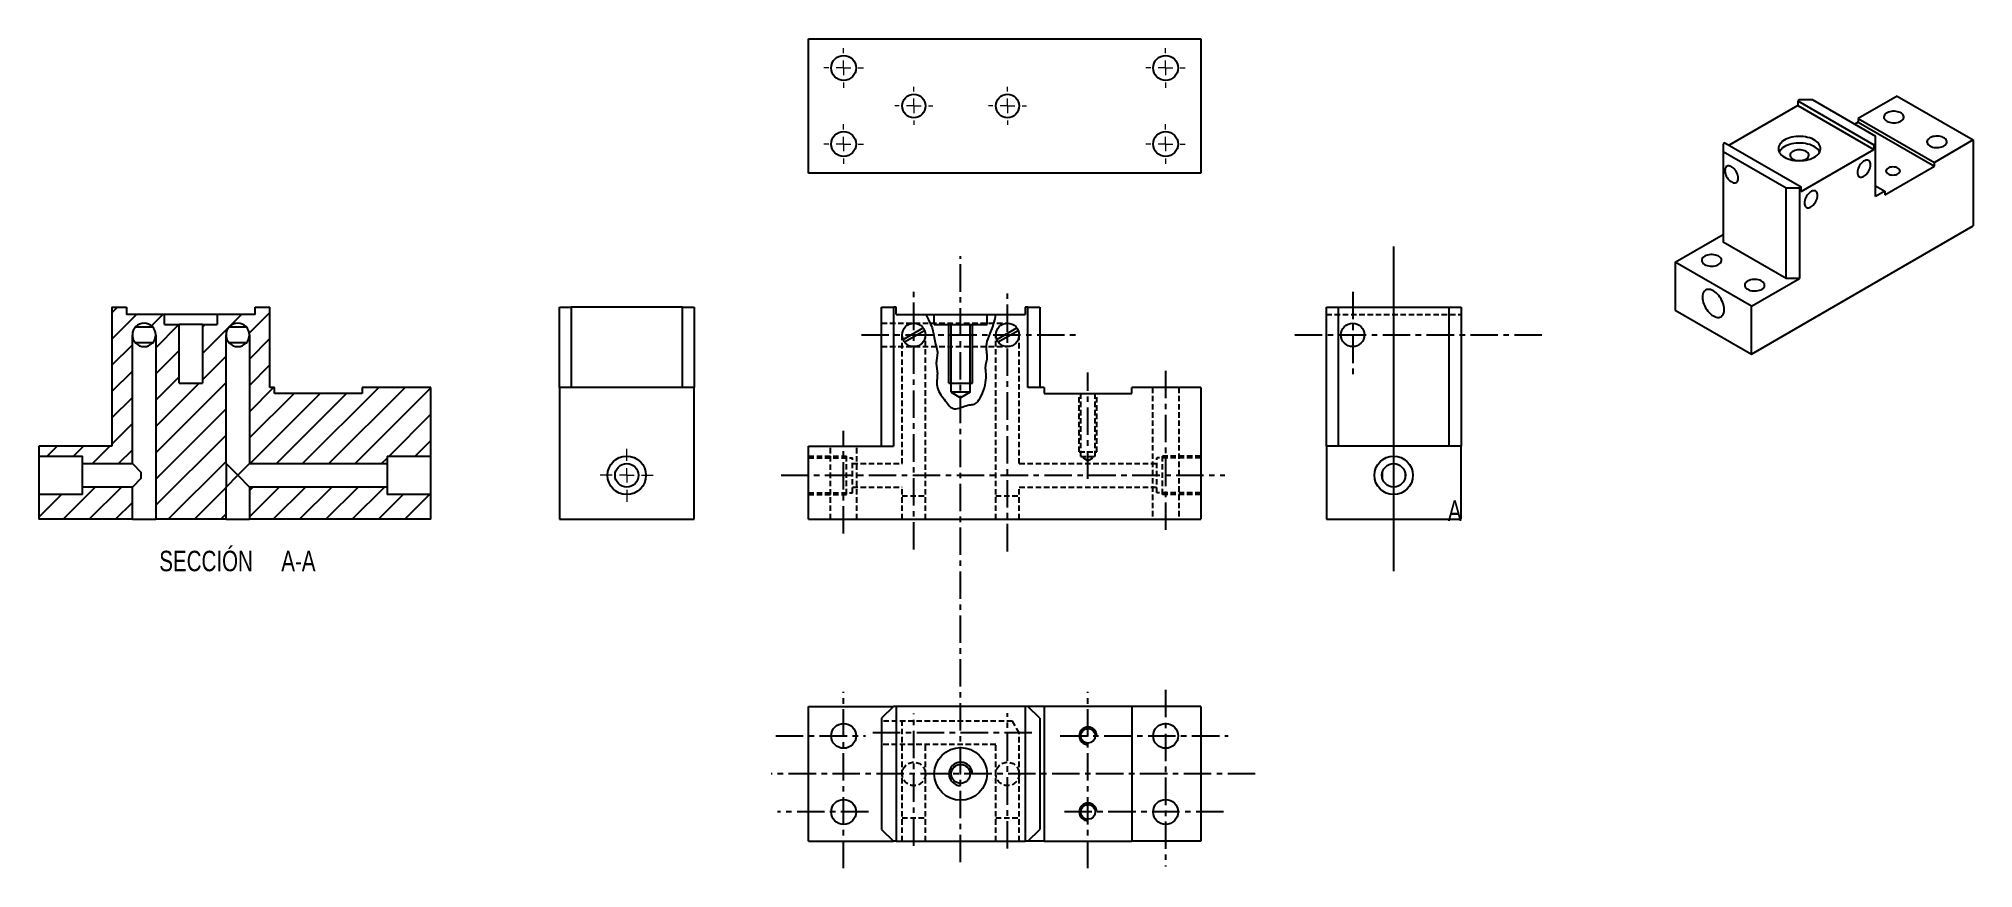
# Model space of a CAD drawing. Extents: x -13768 to 18086, y -10615 to 1188.
# Drawn here: x 4992 to 5653, y -2539 to -2256 of the extents above; entities that cross this region are included whole.
import ezdxf

# ---------------------------------------------------------------- set-up
doc = ezdxf.new("R2010")
doc.units = 0
doc.header["$LTSCALE"] = 7.5
doc.header["$MEASUREMENT"] = 0
doc.linetypes.add('CENTER', pattern=[2, 1.25, -0.25, 0.25, -0.25])
doc.linetypes.add('HIDDEN', pattern=[0.375, 0.25, -0.125])
doc.layers.get('0').update_dxf_attribs({"linetype": 'CONTINUOUS'})
for name, color, linetype in [('CL', 1, 'CENTER'), ('CO', 3, 'CONTINUOUS'), ('FI', 1, 'CONTINUOUS'), ('OC', 1, 'HIDDEN')]:
    doc.layers.add(name, color=color, linetype=linetype)
doc.styles.add('SLDTEXTSTYLE0', font='TXT', dxfattribs={"width": 0.75})
pattern_1 = [(45, (4880.405, -2737.049), (-4.49013, 4.49013), [])]

msp = doc.modelspace()

# ---------------------------------------------------------------- texts
at = {"insert": (5473.02723, -2413.54337), "char_height": 7, "attachment_point": 1, "style": 'SLDTEXTSTYLE0'}
msp.add_mtext('A', dxfattribs=at)

# ---------------------------------------------------------------- blocks, each defined once
blk = doc.blocks.new('SW_CENTERMARKSYMBOL_11')
at = {"color": 0, "linetype": 'Continuous', "lineweight": 0}
for p, q in [((0, 2.5), (0, 4.5375)), ((-2.5, 0), (-4.5375, 0)), ((0, 0), (-1.25, 0)), ((0, 0), (0, 1.25)), ((0, 0), (0, -1.25)), ((0, 0), (1.25, 0)), ((2.5, 0), (4.5375, 0)), ((0, -2.5), (0, -4.5375))]:
    blk.add_line(p, q, dxfattribs=at)
blk = doc.blocks.new('SW_NOTE_2')
at = {"color": 0, "linetype": 'Continuous', "lineweight": 0, "char_height": 3.5, "attachment_point": 2, "style": 'SLDTEXTSTYLE0'}
for s, insert in [('SECCIÓN', (10.45, 4.51)), ('A-A', (26.22, 4.51))]:
    blk.add_mtext(s, dxfattribs=dict(at, insert=insert))
blk = doc.blocks.new('SW_CENTERMARKSYMBOL_12')
at = {"color": 0, "linetype": 'Continuous', "lineweight": 0}
for p, q in [((-2.5, 0), (-3.25, 0)), ((0, 0), (-1.25, 0)), ((0, 2.5), (0, 3.25)), ((0, 0), (0, 1.25)), ((0, 0), (0, -1.25)), ((0, 0), (1.25, 0)), ((2.5, 0), (3.25, 0)), ((0, -2.5), (0, -3.25))]:
    blk.add_line(p, q, dxfattribs=at)
blk = doc.blocks.new('SW_CENTERMARKSYMBOL_13')
at = {"color": 0, "linetype": 'Continuous', "lineweight": 0}
for p, q in [((0, 2.5), (0, 3.375)), ((-2.5, 0), (-3.375, 0)), ((0, 0), (-1.25, 0)), ((0, 0), (0, 1.25)), ((0, 0), (0, -1.25)), ((0, 0), (1.25, 0)), ((2.5, 0), (3.375, 0)), ((0, -2.5), (0, -3.375))]:
    blk.add_line(p, q, dxfattribs=at)
blk = doc.blocks.new('SW_CENTERMARKSYMBOL_14')
at = {"color": 0, "linetype": 'Continuous', "lineweight": 0}
for p, q in [((0, 2.5), (0, 3.375)), ((-2.5, 0), (-3.375, 0)), ((0, 0), (-1.25, 0)), ((0, 0), (0, 1.25)), ((0, 0), (0, -1.25)), ((0, 0), (1.25, 0)), ((2.5, 0), (3.375, 0)), ((0, -2.5), (0, -3.375))]:
    blk.add_line(p, q, dxfattribs=at)
blk = doc.blocks.new('SW_CENTERMARKSYMBOL_15')
at = {"color": 0, "linetype": 'Continuous', "lineweight": 0}
for p, q in [((0, 2.5), (0, 3.375)), ((-2.5, 0), (-3.375, 0)), ((0, 0), (-1.25, 0)), ((0, 0), (0, 1.25)), ((0, 0), (0, -1.25)), ((0, 0), (1.25, 0)), ((2.5, 0), (3.375, 0)), ((0, -2.5), (0, -3.375))]:
    blk.add_line(p, q, dxfattribs=at)
blk = doc.blocks.new('SW_CENTERMARKSYMBOL_16')
at = {"color": 0, "linetype": 'Continuous', "lineweight": 0}
for p, q in [((0, 2.5), (0, 3.375)), ((-2.5, 0), (-3.375, 0)), ((0, 0), (-1.25, 0)), ((0, 0), (0, 1.25)), ((0, 0), (0, -1.25)), ((0, 0), (1.25, 0)), ((2.5, 0), (3.375, 0)), ((0, -2.5), (0, -3.375))]:
    blk.add_line(p, q, dxfattribs=at)
blk = doc.blocks.new('SW_CENTERMARKSYMBOL_17')
at = {"color": 0, "linetype": 'Continuous', "lineweight": 0}
for p, q in [((-2.5, 0), (-3.25, 0)), ((0, 0), (-1.25, 0)), ((0, 2.5), (0, 3.25)), ((0, 0), (0, 1.25)), ((0, 0), (0, -1.25)), ((0, 0), (1.25, 0)), ((2.5, 0), (3.25, 0)), ((0, -2.5), (0, -3.25))]:
    blk.add_line(p, q, dxfattribs=at)

# ---------------------------------------------------------------- hatches: boundary and pattern name
h = msp.add_hatch()
h.set_pattern_fill('ANSI31', color=256, scale=2, style=0)
h.set_pattern_definition(pattern_1)
edge = h.paths.add_edge_path(flags=0)
edge.add_line((5039.63108, -2353.44956), (5034.63108, -2353.44956))
edge.add_line((5034.63108, -2353.44956), (5034.63108, -2349.94956))
edge.add_line((5034.63108, -2349.94956), (5021.63108, -2349.94956))
edge.add_line((5021.63108, -2349.94956), (5021.63108, -2347.44956))
edge.add_line((5021.63108, -2347.44956), (5016.63108, -2347.44956))
edge.add_line((5016.63108, -2347.44956), (5016.63108, -2394.94956))
edge.add_line((5016.63108, -2394.94956), (4991.63108, -2394.94956))
edge.add_line((4991.63108, -2394.94956), (4991.63108, -2398.37456))
edge.add_line((4991.63108, -2398.37456), (5006.63108, -2398.37456))
edge.add_line((5006.63108, -2398.37456), (5006.63108, -2400.94956))
edge.add_line((5006.63108, -2400.94956), (5023.63108, -2400.94956))
edge.add_line((5023.63108, -2400.94956), (5023.63108, -2356.94956))
edge.add_arc((5027.63108, -2356.94956), 4, 0, 180, ccw=False)
edge.add_line((5031.63108, -2356.94956), (5031.63108, -2419.94956))
edge.add_line((5031.63108, -2419.94956), (5055.63108, -2419.94956))
edge.add_line((5055.63108, -2419.94956), (5055.63108, -2408.94956))
edge.add_line((5055.63108, -2408.94956), (5055.63108, -2400.94956))
edge.add_line((5055.63108, -2400.94956), (5055.63108, -2356.94956))
edge.add_arc((5059.63108, -2356.94956), 4, 0, 180, ccw=False)
edge.add_line((5063.63108, -2356.94956), (5063.63108, -2400.94956))
edge.add_line((5063.63108, -2400.94956), (5110.63108, -2400.94956))
edge.add_line((5110.63108, -2400.94956), (5110.63108, -2398.37456))
edge.add_line((5110.63108, -2398.37456), (5125.63108, -2398.37456))
edge.add_line((5125.63108, -2398.37456), (5125.63108, -2374.94956))
edge.add_line((5125.63108, -2374.94956), (5102.13108, -2374.94956))
edge.add_line((5102.13108, -2374.94956), (5102.13108, -2376.94956))
edge.add_line((5102.13108, -2376.94956), (5072.13108, -2376.94956))
edge.add_line((5072.13108, -2376.94956), (5072.13108, -2374.94956))
edge.add_line((5072.13108, -2374.94956), (5070.63108, -2374.94956))
edge.add_line((5070.63108, -2374.94956), (5070.63108, -2347.44956))
edge.add_line((5070.63108, -2347.44956), (5065.63108, -2347.44956))
edge.add_line((5065.63108, -2347.44956), (5065.63108, -2349.94956))
edge.add_line((5065.63108, -2349.94956), (5052.63108, -2349.94956))
edge.add_line((5052.63108, -2349.94956), (5052.63108, -2353.44956))
edge.add_line((5052.63108, -2353.44956), (5047.63108, -2353.44956))
edge.add_line((5047.63108, -2353.44956), (5047.63108, -2373.44956))
edge.add_line((5047.63108, -2373.44956), (5039.63108, -2373.44956))
edge.add_line((5039.63108, -2373.44956), (5039.63108, -2353.44956))
h = msp.add_hatch()
h.set_pattern_fill('ANSI31', color=256, scale=2, style=0)
h.set_pattern_definition(pattern_1)
h.paths.add_polyline_path([(5023.63108, -2419.94956), (5023.63108, -2408.94956), (5006.63108, -2408.94956), (5006.63108, -2411.52456), (4991.63108, -2411.52456), (4991.63108, -2419.94956)], flags=0)
h = msp.add_hatch()
h.set_pattern_fill('ANSI31', color=256, scale=2, style=0)
h.set_pattern_definition(pattern_1)
h.paths.add_polyline_path([(5110.63108, -2408.94956), (5063.63108, -2408.94956), (5063.63108, -2419.94956), (5125.63108, -2419.94956), (5125.63108, -2411.52456), (5110.63108, -2411.52456)], flags=0)

# ---------------------------------------------------------------- linework, layer by layer
for p, q in [((5254.59649, -2255.70603), (5388.59649, -2255.70603)), ((5254.59649, -2301.70603), (5254.59649, -2255.70603)), ((5388.59649, -2255.70603), (5388.59649, -2301.70603)), ((5388.59649, -2301.70603), (5254.59649, -2301.70603)), ((5016.63108, -2347.44956), (5016.63108, -2394.94956)), ((5016.63108, -2347.44956), (5021.63108, -2347.44956)), ((5021.63108, -2347.44956), (5021.63108, -2349.94956)), ((5034.63108, -2349.94956), (5021.63108, -2349.94956)), ((5034.63108, -2353.44956), (5034.63108, -2349.94956)), ((5052.63108, -2349.94956), (5034.63108, -2349.94956)), ((5052.63108, -2349.94956), (5052.63108, -2353.44956)), ((5065.63108, -2349.94956), (5052.63108, -2349.94956)), ((5065.63108, -2349.94956), (5065.63108, -2347.44956)), ((5065.63108, -2347.44956), (5070.63108, -2347.44956)), ((5070.63108, -2374.94956), (5070.63108, -2347.44956)), ((5169.52189, -2347.44956), (5173.52189, -2347.44956)), ((5169.52189, -2374.94956), (5169.52189, -2347.44956)), ((5173.52189, -2347.44956), (5173.52189, -2374.94956)), ((5211.52189, -2347.44956), (5173.52189, -2347.44956)), ((5211.52189, -2374.94956), (5211.52189, -2347.44956)), ((5211.52189, -2347.44956), (5215.52189, -2347.44956)), ((5215.52189, -2347.44956), (5215.52189, -2374.94956)), ((5279.59649, -2394.94956), (5279.59649, -2347.44956)), ((5279.59649, -2347.44956), (5283.59649, -2347.44956)), ((5283.59649, -2347.44956), (5283.59649, -2394.94956)), ((5284.59649, -2347.44956), (5283.59649, -2347.44956)), ((5284.59649, -2349.94956), (5284.59649, -2347.44956)), ((5284.59649, -2349.94956), (5328.59649, -2349.94956)), ((5297.59649, -2353.44956), (5297.59649, -2349.94956)), ((5315.59649, -2353.44956), (5315.59649, -2349.94956)), ((5328.59649, -2347.44956), (5328.59649, -2349.94956)), ((5329.59649, -2347.44956), (5328.59649, -2347.44956)), ((5329.59649, -2374.94956), (5329.59649, -2347.44956)), ((5329.59649, -2347.44956), (5333.59649, -2347.44956)), ((5333.59649, -2347.44956), (5333.59649, -2374.94956)), ((5431.52405, -2347.44956), (5435.52405, -2347.44956)), ((5431.52405, -2394.94956), (5431.52405, -2347.44956)), ((5435.52405, -2347.44956), (5435.52405, -2394.94956)), ((5435.52405, -2347.44956), (5473.52405, -2347.44956)), ((5473.52405, -2394.94956), (5473.52405, -2347.44956)), ((5473.52405, -2347.44956), (5477.52405, -2347.44956)), ((5477.52405, -2347.44956), (5477.52405, -2394.94956)), ((5023.63108, -2400.94956), (5023.63108, -2356.94956)), ((5030.63108, -2354.30381), (5024.63108, -2354.30381)), ((5031.63108, -2356.94956), (5031.63108, -2419.94956)), ((5034.63108, -2353.44956), (5039.63108, -2353.44956)), ((5039.63108, -2373.44956), (5039.63108, -2353.44956)), ((5047.63108, -2353.44956), (5039.63108, -2353.44956)), ((5047.63108, -2353.44956), (5047.63108, -2373.44956)), ((5047.63108, -2353.44956), (5052.63108, -2353.44956)), ((5055.63108, -2400.94956), (5055.63108, -2356.94956)), ((5062.63108, -2354.30381), (5056.63108, -2354.30381)), ((5063.63108, -2356.94956), (5063.63108, -2400.94956)), ((5286.90955, -2358.50086), (5293.78342, -2354.53223)), ((5287.40955, -2359.36689), (5294.28342, -2355.39826)), ((5297.59649, -2353.44956), (5315.59649, -2353.44956)), ((5303.34649, -2376.57317), (5303.34649, -2353.44956)), ((5309.84649, -2376.57317), (5309.84649, -2353.44956)), ((5318.90955, -2358.50086), (5325.78342, -2354.53223)), ((5319.40955, -2359.36689), (5326.28342, -2355.39826)), ((5024.63108, -2359.59531), (5030.63108, -2359.59531)), ((5056.63108, -2359.59531), (5062.63108, -2359.59531)), ((5039.63108, -2373.44956), (5047.63108, -2373.44956)), ((5072.13108, -2374.94956), (5070.63108, -2374.94956)), ((5072.13108, -2376.94956), (5072.13108, -2374.94956)), ((5102.13108, -2376.94956), (5072.13108, -2376.94956)), ((5102.13108, -2374.94956), (5102.13108, -2376.94956)), ((5125.63108, -2374.94956), (5102.13108, -2374.94956)), ((5125.63108, -2398.37456), (5125.63108, -2374.94956)), ((5215.52189, -2374.94956), (5169.52189, -2374.94956)), ((5169.52189, -2374.94956), (5169.52189, -2419.94956)), ((5215.52189, -2419.94956), (5215.52189, -2374.94956)), ((5303.34649, -2376.57317), (5306.59649, -2378.44956)), ((5309.84649, -2376.57317), (5303.34649, -2376.57317)), ((5309.84649, -2376.57317), (5306.59649, -2378.44956)), ((5335.09649, -2374.94956), (5329.59649, -2374.94956)), ((5335.09649, -2374.94956), (5335.09649, -2376.94956)), ((5335.09649, -2376.94956), (5365.09649, -2376.94956)), ((5365.09649, -2376.94956), (5365.09649, -2374.94956)), ((5388.59649, -2374.94956), (5365.09649, -2374.94956)), ((5388.59649, -2374.94956), (5388.59649, -2419.94956)), ((4991.63108, -2394.94956), (4991.63108, -2398.37456)), ((5016.63108, -2394.94956), (4991.63108, -2394.94956)), ((4991.63108, -2398.37456), (5006.63108, -2398.37456)), ((4991.63108, -2398.37456), (4991.63108, -2411.52456)), ((5006.63108, -2400.94956), (5006.63108, -2398.37456)), ((5110.63108, -2398.37456), (5125.63108, -2398.37456)), ((5110.63108, -2398.37456), (5110.63108, -2400.94956)), ((5125.63108, -2411.52456), (5125.63108, -2398.37456)), ((5254.59649, -2419.94956), (5254.59649, -2394.94956)), ((5254.59649, -2394.94956), (5283.59649, -2394.94956)), ((5477.52405, -2394.94956), (5431.52405, -2394.94956)), ((5431.52405, -2394.94956), (5431.52405, -2419.94956)), ((5477.52405, -2419.94956), (5477.52405, -2394.94956)), ((5006.63108, -2400.94956), (5023.63108, -2400.94956)), ((5006.63108, -2408.94956), (5006.63108, -2400.94956)), ((5023.63108, -2400.94956), (5026.63108, -2403.94956)), ((5026.63108, -2405.94956), (5026.63108, -2403.94956)), ((5055.63108, -2400.94956), (5055.63108, -2408.94956)), ((5059.63108, -2404.94956), (5055.63108, -2400.94956)), ((5055.63108, -2408.94956), (5059.63108, -2404.94956)), ((5063.63108, -2400.94956), (5059.63108, -2404.94956)), ((5059.63108, -2404.94956), (5063.63108, -2408.94956)), ((5063.63108, -2400.94956), (5110.63108, -2400.94956)), ((5110.63108, -2400.94956), (5110.63108, -2408.94956)), ((5450.65107, -2405.94956), (5450.65107, -2403.94956)), ((5458.39704, -2403.94956), (5458.39704, -2405.94956)), ((4991.63108, -2411.52456), (4991.63108, -2419.94956)), ((5006.63108, -2411.52456), (4991.63108, -2411.52456)), ((5023.63108, -2408.94956), (5006.63108, -2408.94956)), ((5006.63108, -2411.52456), (5006.63108, -2408.94956)), ((5026.63108, -2405.94956), (5023.63108, -2408.94956)), ((5023.63108, -2419.94956), (5023.63108, -2408.94956)), ((5055.63108, -2419.94956), (5055.63108, -2408.94956)), ((5063.63108, -2408.94956), (5063.63108, -2419.94956)), ((5110.63108, -2408.94956), (5063.63108, -2408.94956)), ((5110.63108, -2408.94956), (5110.63108, -2411.52456)), ((5125.63108, -2411.52456), (5110.63108, -2411.52456)), ((5125.63108, -2419.94956), (5125.63108, -2411.52456)), ((5023.63108, -2419.94956), (4991.63108, -2419.94956)), ((5023.63108, -2419.94956), (5031.63108, -2419.94956)), ((5055.63108, -2419.94956), (5031.63108, -2419.94956)), ((5055.63108, -2419.94956), (5063.63108, -2419.94956)), ((5125.63108, -2419.94956), (5063.63108, -2419.94956)), ((5169.52189, -2419.94956), (5215.52189, -2419.94956)), ((5254.59649, -2419.94956), (5388.59649, -2419.94956)), ((5431.52405, -2419.94956), (5477.52405, -2419.94956)), ((5254.59649, -2529.99468), (5254.59649, -2483.99468)), ((5254.59649, -2483.99468), (5283.59649, -2483.99468)), ((5283.59649, -2483.99468), (5279.59649, -2487.99468)), ((5284.59649, -2483.99468), (5283.59649, -2483.99468)), ((5284.59649, -2483.99468), (5284.59649, -2529.99468)), ((5328.59649, -2483.99468), (5284.59649, -2483.99468)), ((5328.59649, -2483.99468), (5328.59649, -2529.99468)), ((5329.59649, -2483.99468), (5328.59649, -2483.99468)), ((5333.59649, -2487.99468), (5329.59649, -2483.99468)), ((5335.09649, -2483.99468), (5329.59649, -2483.99468)), ((5335.09649, -2483.99468), (5335.09649, -2529.99468)), ((5365.09649, -2483.99468), (5335.09649, -2483.99468)), ((5365.09649, -2483.99468), (5365.09649, -2529.99468)), ((5388.59649, -2483.99468), (5365.09649, -2483.99468)), ((5388.59649, -2483.99468), (5388.59649, -2529.99468)), ((5279.59649, -2487.99468), (5279.59649, -2525.99468)), ((5333.59649, -2487.99468), (5333.59649, -2525.99468)), ((5254.59649, -2529.99468), (5283.59649, -2529.99468)), ((5279.59649, -2525.99468), (5283.59649, -2529.99468)), ((5284.59649, -2529.99468), (5283.59649, -2529.99468)), ((5284.59649, -2529.99468), (5328.59649, -2529.99468)), ((5329.59649, -2529.99468), (5328.59649, -2529.99468)), ((5329.59649, -2529.99468), (5333.59649, -2525.99468)), ((5335.09649, -2529.99468), (5329.59649, -2529.99468)), ((5335.09649, -2529.99468), (5365.09649, -2529.99468)), ((5388.59649, -2529.99468), (5365.09649, -2529.99468))]:
    msp.add_line(p, q)
for centre, radius in [((5266.59649, -2265.70603), 4.25), ((5376.59649, -2265.70603), 4.25), ((5290.59649, -2278.70603), 4), ((5322.59649, -2278.70603), 4), ((5266.59649, -2291.70603), 4.25), ((5376.59649, -2291.70603), 4.25), ((5290.59649, -2356.94956), 4), ((5322.59649, -2356.94956), 4), ((5440.52405, -2356.94956), 4), ((5192.52189, -2404.94956), 6.575), ((5454.52405, -2404.94956), 6.575), ((5192.52189, -2404.94956), 4), ((5454.52405, -2404.94956), 4), ((5266.59649, -2493.99468), 4.25), ((5350.09649, -2493.99468), 2.5), ((5376.59649, -2493.99468), 4.25), ((5306.59649, -2506.99468), 9), ((5306.59649, -2506.99468), 3.25), ((5266.59649, -2519.99468), 4.25), ((5350.09649, -2519.99468), 2.5), ((5376.59649, -2519.99468), 4.25)]:
    msp.add_circle(centre, radius)
for centre, start, end in [((5027.63108, -2356.94956), 0, 180), ((5027.63108, -2356.94956), 180, 0), ((5059.63108, -2356.94956), 0, 180), ((5059.63108, -2356.94956), 180, 0)]:
    msp.add_arc(centre, 4, start, end)
at = {"layer": 'CL'}
for p, q in [((5306.59649, -2537.17622), (5306.59649, -2330.01014)), ((5290.59649, -2430.28177), (5290.59649, -2342.21452)), ((5322.59649, -2430.93064), (5322.59649, -2341.53765)), ((5440.52405, -2342.1979), (5440.52405, -2370.94786)), ((5272.69516, -2356.94956), (5346.48794, -2356.94956)), ((5420.76296, -2356.94956), (5505.2898, -2356.94956)), ((5350.09649, -2406.10957), (5350.09649, -2369.798)), ((5376.59649, -2369.23915), (5376.59649, -2425.13035)), ((5266.59649, -2424.81807), (5266.59649, -2389.75638)), ((5245.23086, -2404.94956), (5396.82119, -2404.94956)), ((5376.59649, -2478.26554), (5376.59649, -2538.62862)), ((5266.59649, -2539.27078), (5266.59649, -2478.9077)), ((5350.09649, -2539.27078), (5350.09649, -2478.9077)), ((5290.59649, -2531.59854), (5290.59649, -2486.31909)), ((5322.59649, -2532.53175), (5322.59649, -2486.18345)), ((5243.40249, -2493.99468), (5274.12908, -2493.99468)), ((5330.95509, -2492.99468), (5275.72982, -2492.99468)), ((5340.60194, -2493.99468), (5398.01413, -2493.99468)), ((5407.19985, -2506.99468), (5241.84497, -2506.99468)), ((5275.06149, -2519.99468), (5244.04537, -2519.99468)), ((5396.40694, -2519.99468), (5341.04215, -2519.99468))]:
    msp.add_line(p, q, dxfattribs=at)
at = {"layer": 'CO'}
msp.add_line((5454.52405, -2437.72974), (5454.52405, -2326.77745), dxfattribs=at)
at = {"layer": 'FI'}
for p, q in [((5592.57344, -2278.56919), (5569.09773, -2292.12143)), ((5593.13913, -2276.60955), (5592.57344, -2276.93611)), ((5592.57344, -2276.93611), (5618.59497, -2291.95802)), ((5592.57344, -2276.93611), (5592.57344, -2278.56919)), ((5592.57344, -2278.56919), (5618.59497, -2293.5911)), ((5597.66461, -2276.60955), (5593.13913, -2276.60955)), ((5597.66461, -2276.60955), (5619.16066, -2289.01895)), ((5626.51457, -2275.30621), (5613.22096, -2282.98045)), ((5626.51457, -2275.30621), (5652.5361, -2290.32812)), ((5613.22096, -2284.28691), (5612.0923, -2284.93847)), ((5613.22096, -2282.98045), (5639.24249, -2298.00236)), ((5613.22096, -2282.98045), (5613.22096, -2284.28691)), ((5613.22096, -2284.28691), (5639.24249, -2299.30882)), ((5567.68328, -2291.30489), (5567.1176, -2291.63145)), ((5567.1176, -2291.63145), (5567.1176, -2294.24396)), ((5567.68328, -2291.30489), (5593.70481, -2306.3268)), ((5619.16066, -2291.63145), (5618.59497, -2291.95802)), ((5618.59497, -2291.95802), (5618.59497, -2293.5911)), ((5619.16066, -2291.63145), (5619.16066, -2289.01895)), ((5619.16066, -2309.59535), (5619.16066, -2291.63145)), ((5652.5361, -2290.32812), (5639.24249, -2298.00236)), ((5652.5361, -2290.32812), (5652.5361, -2319.72359)), ((5567.1176, -2294.24396), (5588.61364, -2306.65336)), ((5567.1176, -2294.24396), (5567.1176, -2325.27251)), ((5593.70481, -2307.95988), (5618.59497, -2293.5911)), ((5622.27193, -2309.10572), (5639.24249, -2299.30882)), ((5639.24249, -2299.30882), (5639.24249, -2298.00236)), ((5593.70481, -2306.3268), (5593.13913, -2306.65336)), ((5593.70481, -2307.95988), (5593.70481, -2306.3268)), ((5619.16066, -2306.00316), (5622.27193, -2307.79925)), ((5588.61364, -2306.65336), (5593.13913, -2306.65336)), ((5588.61364, -2337.68191), (5588.61364, -2306.65336)), ((5593.13913, -2306.65336), (5593.13913, -2337.68191)), ((5622.27193, -2307.79925), (5619.16066, -2309.59535)), ((5622.27193, -2307.79925), (5622.27193, -2309.10572)), ((5576.73425, -2363.48306), (5652.5361, -2319.72359)), ((5550.71272, -2332.13034), (5567.1176, -2322.66001)), ((5588.61364, -2337.68191), (5567.1176, -2325.27251)), ((5576.73425, -2347.15225), (5550.71272, -2332.13034)), ((5550.71272, -2332.13034), (5550.71272, -2348.46116)), ((5576.73425, -2347.15225), (5593.13913, -2337.68191)), ((5593.13913, -2337.68191), (5588.61364, -2337.68191)), ((5550.71272, -2348.46116), (5576.73425, -2363.48306)), ((5576.73425, -2363.48306), (5576.73425, -2347.15225)), ((5302.59649, -2373.44956), (5302.59649, -2353.44956)), ((5310.59649, -2373.44956), (5310.59649, -2353.44956)), ((5302.59649, -2373.44956), (5310.59649, -2373.44956))]:
    msp.add_line(p, q, dxfattribs=at)
at = {"layer": 'FI', "flags": 128}
for points in [[(5622.97903, -2283.8785), (5623.39582, -2284.08316), (5623.86408, -2284.24657), (5624.37168, -2284.36451), (5624.90549, -2284.43391), (5625.45166, -2284.45298), (5625.99606, -2284.42123), (5626.52459, -2284.33948), (5627.02356, -2284.20984), (5627.48004, -2284.03567), (5627.88221, -2283.82149), (5628.21967, -2283.57283), (5628.48365, -2283.29615), (5628.66734, -2282.99861), (5628.76597, -2282.68791), (5628.77699, -2282.37209), (5628.70011, -2282.05935), (5628.53733, -2281.75778), (5628.29285, -2281.47518), (5627.97302, -2281.21889), (5627.58611, -2280.99553), (5627.14214, -2280.81089), (5626.65262, -2280.66976), (5626.13023, -2280.57579), (5625.58848, -2280.53141), (5625.04142, -2280.53777), (5624.50321, -2280.5947), (5623.98779, -2280.70075), (5623.50851, -2280.85314), (5623.07779, -2281.04795), (5622.70677, -2281.28012), (5622.40507, -2281.54364), (5622.18051, -2281.83169), (5622.03889, -2282.1368), (5621.98388, -2282.45108), (5622.01692, -2282.76638), (5622.13714, -2283.07454), (5622.34144, -2283.36757), (5622.62451, -2283.63789), (5622.97903, -2283.8785)], [(5588.04796, -2296.20361), (5588.63893, -2296.50909), (5589.28452, -2296.77519), (5589.97691, -2296.99867), (5590.70768, -2297.17683), (5591.46797, -2297.3075), (5592.24854, -2297.38909), (5593.03992, -2297.42061), (5593.83251, -2297.40169), (5594.61668, -2297.33254), (5595.38291, -2297.21402), (5596.12191, -2297.04756), (5596.8247, -2296.83517), (5597.48275, -2296.57944), (5598.08808, -2296.28347), (5598.63333, -2295.95086), (5599.11189, -2295.58564), (5599.51795, -2295.19224), (5599.84658, -2294.77545), (5600.09379, -2294.34031), (5600.25658, -2293.89212), (5600.33298, -2293.4363), (5600.32205, -2292.9784), (5600.22392, -2292.52398), (5600.0398, -2292.07854), (5599.77192, -2291.64751), (5599.42352, -2291.23609), (5598.99884, -2290.84931), (5598.50302, -2290.49184), (5597.9421, -2290.16802), (5597.32288, -2289.8818), (5596.65287, -2289.63663), (5595.94021, -2289.43551), (5595.19355, -2289.28086), (5594.42195, -2289.17457), (5593.63477, -2289.11792), (5592.84159, -2289.11162), (5592.05201, -2289.15572), (5591.27563, -2289.24969), (5590.52187, -2289.3924), (5589.79988, -2289.58212), (5589.11842, -2289.81653), (5588.48577, -2290.0928), (5587.90961, -2290.40757), (5587.39692, -2290.75701), (5586.95394, -2291.1369), (5586.58603, -2291.54261), (5586.29768, -2291.96923), (5586.09236, -2292.41156), (5585.97259, -2292.86426), (5585.93981, -2293.32181), (5585.99442, -2293.77866), (5586.13575, -2294.22928), (5586.3621, -2294.66818), (5586.67071, -2295.09004), (5587.05784, -2295.48975), (5587.51879, -2295.86245), (5588.04796, -2296.20361)], [(5600.06146, -2294.40769), (5600.0398, -2294.36486), (5599.77192, -2293.93382), (5599.42352, -2293.52241), (5598.99884, -2293.13562), (5598.50302, -2292.77815), (5597.9421, -2292.45434), (5597.32288, -2292.16811), (5596.65287, -2291.92295), (5595.94021, -2291.72182), (5595.19355, -2291.56717), (5594.42195, -2291.46088), (5593.63477, -2291.40424), (5592.84159, -2291.39793), (5592.05201, -2291.44203), (5591.27563, -2291.53601), (5590.52187, -2291.67872), (5589.79988, -2291.86843), (5589.11842, -2292.10285), (5588.48577, -2292.37911), (5587.90961, -2292.69388), (5587.39692, -2293.04333), (5586.95394, -2293.42321), (5586.58603, -2293.82893), (5586.29768, -2294.25554), (5586.21679, -2294.40769)], [(5637.68685, -2292.36914), (5638.10364, -2292.5738), (5638.5719, -2292.73722), (5639.07951, -2292.85515), (5639.61331, -2292.92456), (5640.15948, -2292.94363), (5640.70388, -2292.91188), (5641.23241, -2292.83012), (5641.73138, -2292.70048), (5642.18786, -2292.52631), (5642.59004, -2292.31213), (5642.92749, -2292.06348), (5643.19148, -2291.7868), (5643.37516, -2291.48925), (5643.47379, -2291.17855), (5643.48481, -2290.86274), (5643.40793, -2290.55), (5643.24515, -2290.24842), (5643.00067, -2289.96583), (5642.68084, -2289.70953), (5642.29393, -2289.48618), (5641.84996, -2289.30154), (5641.36045, -2289.16041), (5640.83805, -2289.06643), (5640.2963, -2289.02205), (5639.74924, -2289.02841), (5639.21103, -2289.08535), (5638.69561, -2289.19139), (5638.21633, -2289.34379), (5637.78561, -2289.53859), (5637.41459, -2289.77076), (5637.11289, -2290.03429), (5636.88833, -2290.32233), (5636.74671, -2290.62745), (5636.69171, -2290.94172), (5636.72474, -2291.25702), (5636.84497, -2291.56518), (5637.04926, -2291.85821), (5637.33233, -2292.12853), (5637.68685, -2292.36914)], [(5572.20877, -2303.38874), (5572.1779, -2302.94085), (5572.08616, -2302.46955), (5571.93605, -2301.98768), (5571.73164, -2301.50841), (5571.47854, -2301.04479), (5571.18363, -2300.60948), (5570.85496, -2300.21435), (5570.50149, -2299.87018), (5570.13288, -2299.58635), (5569.75917, -2299.37061), (5569.39055, -2299.22885), (5569.03709, -2299.16492), (5568.70842, -2299.18058), (5568.41351, -2299.27539), (5568.1604, -2299.44677), (5567.956, -2299.69005), (5567.80588, -2299.99859), (5567.71414, -2300.36398), (5567.68328, -2300.77623), (5567.71414, -2301.22412), (5567.80588, -2301.69543), (5567.956, -2302.17729), (5568.1604, -2302.65656), (5568.41351, -2303.12018), (5568.70842, -2303.55549), (5569.03709, -2303.95062), (5569.39055, -2304.2948), (5569.75917, -2304.57862), (5570.13288, -2304.79436), (5570.50149, -2304.93613), (5570.85496, -2305.00005), (5571.18363, -2304.9844), (5571.47854, -2304.88958), (5571.73164, -2304.7182), (5571.93605, -2304.47492), (5572.08616, -2304.16638), (5572.1779, -2303.801), (5572.20877, -2303.38874)], [(5590.87638, -2296.8571), (5591.27968, -2297.05429), (5591.7337, -2297.21047), (5592.22605, -2297.32137), (5592.74331, -2297.38398), (5593.27137, -2297.39659), (5593.79581, -2297.35885), (5594.30235, -2297.2718), (5594.77716, -2297.1378), (5595.20728, -2296.96051), (5595.58099, -2296.74477), (5595.8881, -2296.49647), (5596.12022, -2296.22237), (5596.27102, -2295.92995), (5596.33639, -2295.62719), (5596.31455, -2295.32235), (5596.20609, -2295.02374), (5596.01398, -2294.73951), (5595.74344, -2294.47742), (5595.40187, -2294.2446), (5594.99857, -2294.04741), (5594.54455, -2293.89123), (5594.0522, -2293.78033), (5593.53494, -2293.71772), (5593.00689, -2293.70511), (5592.48244, -2293.74285), (5591.9759, -2293.8299), (5591.50109, -2293.9639), (5591.07097, -2294.14119), (5590.69726, -2294.35693), (5590.39015, -2294.60523), (5590.15803, -2294.87933), (5590.00723, -2295.17175), (5589.94186, -2295.47451), (5589.9637, -2295.77935), (5590.07216, -2296.07796), (5590.26427, -2296.36219), (5590.53481, -2296.62429), (5590.87638, -2296.8571)], [(5617.4636, -2298.81685), (5617.43274, -2298.4046), (5617.341, -2298.03921), (5617.19088, -2297.73067), (5616.98648, -2297.48739), (5616.73337, -2297.31601), (5616.43846, -2297.2212), (5616.10979, -2297.20554), (5615.75633, -2297.26947), (5615.38771, -2297.41123), (5615.014, -2297.62697), (5614.64539, -2297.9108), (5614.29192, -2298.25497), (5613.96325, -2298.6501), (5613.66834, -2299.08541), (5613.41524, -2299.54903), (5613.21084, -2300.02831), (5613.06072, -2300.51017), (5612.96898, -2300.98147), (5612.93812, -2301.42936), (5612.96898, -2301.84162), (5613.06072, -2302.207), (5613.21084, -2302.51554), (5613.41524, -2302.75882), (5613.66834, -2302.9302), (5613.96325, -2303.02502), (5614.29192, -2303.04068), (5614.64539, -2302.97675), (5615.014, -2302.83498), (5615.38771, -2302.61924), (5615.75633, -2302.33542), (5616.10979, -2301.99124), (5616.43846, -2301.59611), (5616.73337, -2301.1608), (5616.98648, -2300.69719), (5617.19088, -2300.21791), (5617.341, -2299.73605), (5617.43274, -2299.26474), (5617.4636, -2298.81685)], [(5623.4033, -2301.92133), (5623.76698, -2302.09363), (5624.18191, -2302.22166), (5624.63214, -2302.30051), (5625.10035, -2302.32713), (5625.56857, -2302.30051), (5626.01879, -2302.22166), (5626.43372, -2302.09363), (5626.79741, -2301.92133), (5627.09588, -2301.71138), (5627.31766, -2301.47184), (5627.45424, -2301.21193), (5627.50035, -2300.94164), (5627.45424, -2300.67134), (5627.31766, -2300.41143), (5627.09588, -2300.1719), (5626.79741, -2299.96195), (5626.43372, -2299.78965), (5626.01879, -2299.66161), (5625.56857, -2299.58277), (5625.10035, -2299.55615), (5624.63214, -2299.58277), (5624.18191, -2299.66161), (5623.76698, -2299.78965), (5623.4033, -2299.96195), (5623.10483, -2300.1719), (5622.88304, -2300.41143), (5622.74647, -2300.67134), (5622.70035, -2300.94164), (5622.74647, -2301.21193), (5622.88304, -2301.47184), (5623.10483, -2301.71138), (5623.4033, -2301.92133)], [(5599.36167, -2309.26688), (5599.3308, -2308.85462), (5599.23906, -2308.48924), (5599.08895, -2308.1807), (5598.88454, -2307.93742), (5598.63144, -2307.76603), (5598.33653, -2307.67122), (5598.00786, -2307.65556), (5597.65439, -2307.71949), (5597.28578, -2307.86126), (5596.91207, -2308.07699), (5596.54345, -2308.36082), (5596.18999, -2308.70499), (5595.86132, -2309.10013), (5595.56641, -2309.53544), (5595.3133, -2309.99905), (5595.1089, -2310.47833), (5594.95878, -2310.96019), (5594.86704, -2311.43149), (5594.83618, -2311.87938), (5594.86704, -2312.29164), (5594.95878, -2312.65702), (5595.1089, -2312.96556), (5595.3133, -2313.20884), (5595.56641, -2313.38023), (5595.86132, -2313.47504), (5596.18999, -2313.4907), (5596.54345, -2313.42677), (5596.91207, -2313.28501), (5597.28578, -2313.06927), (5597.65439, -2312.78544), (5598.00786, -2312.44127), (5598.33653, -2312.04614), (5598.63144, -2311.61083), (5598.88454, -2311.14721), (5599.08895, -2310.66793), (5599.23906, -2310.18607), (5599.3308, -2309.71477), (5599.36167, -2309.26688)], [(5560.75364, -2332.86511), (5561.17042, -2333.06977), (5561.63868, -2333.23318), (5562.14629, -2333.35112), (5562.68009, -2333.42052), (5563.22626, -2333.43959), (5563.77067, -2333.40784), (5564.29919, -2333.32609), (5564.79816, -2333.19645), (5565.25464, -2333.02228), (5565.65682, -2332.8081), (5565.99427, -2332.55944), (5566.25826, -2332.28276), (5566.44195, -2331.98522), (5566.54058, -2331.67452), (5566.5516, -2331.3587), (5566.47472, -2331.04596), (5566.31193, -2330.74439), (5566.06745, -2330.46179), (5565.74762, -2330.2055), (5565.36071, -2329.98214), (5564.91675, -2329.7975), (5564.42723, -2329.65637), (5563.90483, -2329.5624), (5563.36309, -2329.51802), (5562.81602, -2329.52438), (5562.27781, -2329.58131), (5561.76239, -2329.68736), (5561.28312, -2329.83975), (5560.85239, -2330.03456), (5560.48137, -2330.26673), (5560.17968, -2330.53025), (5559.95511, -2330.8183), (5559.81349, -2331.12341), (5559.75849, -2331.43769), (5559.79153, -2331.75299), (5559.91175, -2332.06115), (5560.11604, -2332.35418), (5560.39911, -2332.6245), (5560.75364, -2332.86511)], [(5575.46146, -2341.35575), (5575.87824, -2341.56041), (5576.3465, -2341.72383), (5576.85411, -2341.84176), (5577.38791, -2341.91117), (5577.93409, -2341.93024), (5578.47849, -2341.89848), (5579.00701, -2341.81673), (5579.50598, -2341.68709), (5579.96246, -2341.51292), (5580.36464, -2341.29874), (5580.70209, -2341.05009), (5580.96608, -2340.77341), (5581.14977, -2340.47586), (5581.2484, -2340.16516), (5581.25942, -2339.84935), (5581.18254, -2339.5366), (5581.01975, -2339.23503), (5580.77528, -2338.95244), (5580.45544, -2338.69614), (5580.06853, -2338.47278), (5579.62457, -2338.28815), (5579.13505, -2338.14702), (5578.61265, -2338.05304), (5578.07091, -2338.00866), (5577.52384, -2338.01502), (5576.98563, -2338.07196), (5576.47022, -2338.178), (5575.99094, -2338.3304), (5575.56021, -2338.5252), (5575.1892, -2338.75737), (5574.8875, -2339.0209), (5574.66293, -2339.30894), (5574.52131, -2339.61406), (5574.46631, -2339.92833), (5574.49935, -2340.24363), (5574.61957, -2340.55179), (5574.82386, -2340.84482), (5575.10693, -2341.11514), (5575.46146, -2341.35575)], [(5567.44287, -2348.32077), (5567.41105, -2347.74179), (5567.31613, -2347.13598), (5567.15974, -2346.5137), (5566.94456, -2345.88561), (5566.67427, -2345.26244), (5566.35348, -2344.65486), (5565.9877, -2344.07327), (5565.58317, -2343.52761), (5565.14683, -2343.02723), (5564.68613, -2342.58069), (5564.20896, -2342.19562), (5563.72348, -2341.87862), (5563.23801, -2341.6351), (5562.76084, -2341.46924), (5562.30014, -2341.38387), (5561.86379, -2341.38046), (5561.45927, -2341.45906), (5561.09348, -2341.61833), (5560.7727, -2341.85554), (5560.5024, -2342.16663), (5560.28722, -2342.54628), (5560.13084, -2342.988), (5560.03592, -2343.48423), (5560.0041, -2344.02647), (5560.03592, -2344.60545), (5560.13084, -2345.21126), (5560.28722, -2345.83354), (5560.5024, -2346.46163), (5560.7727, -2347.0848), (5561.09348, -2347.69238), (5561.45927, -2348.27397), (5561.86379, -2348.81963), (5562.30014, -2349.32001), (5562.76084, -2349.76655), (5563.23801, -2350.15162), (5563.72348, -2350.46863), (5564.20896, -2350.71214), (5564.68613, -2350.878), (5565.14683, -2350.96337), (5565.58317, -2350.96678), (5565.9877, -2350.88818), (5566.35348, -2350.72891), (5566.67427, -2350.4917), (5566.94456, -2350.18061), (5567.15974, -2349.80096), (5567.31613, -2349.35924), (5567.41105, -2348.86302), (5567.44287, -2348.32077)]]:
    msp.add_lwpolyline(points, dxfattribs=at)
at = {"layer": 'FI'}
msp.add_lwpolyline([(5294.71678, -2349.94956), (5295.63919, -2351.78736), (5296.32281, -2353.31067), (5296.80718, -2354.56458), (5297.1318, -2355.59417), (5297.33619, -2356.44453), (5297.45987, -2357.16074), (5297.54235, -2357.78789), (5297.62316, -2358.37105), (5297.73335, -2358.9474), (5297.87021, -2359.52237), (5298.02258, -2360.09348), (5298.1793, -2360.65827), (5298.32919, -2361.21424), (5298.46109, -2361.75892), (5298.56384, -2362.28983), (5298.62628, -2362.80449), (5298.64099, -2363.3012), (5298.61559, -2363.78136), (5298.56143, -2364.24713), (5298.48988, -2364.70069), (5298.4123, -2365.14421), (5298.34005, -2365.57987), (5298.28451, -2366.00984), (5298.25702, -2366.43628), (5298.26547, -2366.86174), (5298.30379, -2367.2902), (5298.36243, -2367.72603), (5298.43183, -2368.17358), (5298.50243, -2368.6372), (5298.56469, -2369.12125), (5298.60904, -2369.63009), (5298.62594, -2370.16807), (5298.60981, -2370.73771), (5298.57094, -2371.33414), (5298.52363, -2371.95068), (5298.48215, -2372.58062), (5298.46079, -2373.21726), (5298.47383, -2373.8539), (5298.53555, -2374.48385), (5298.66024, -2375.1004), (5298.85769, -2375.69828), (5299.11981, -2376.27787), (5299.43404, -2376.84099), (5299.78779, -2377.38943), (5300.16849, -2377.92502), (5300.56358, -2378.44956), (5300.96048, -2378.96485), (5301.34662, -2379.47271), (5301.71311, -2379.9725), (5302.06583, -2380.4538), (5302.41432, -2380.90376), (5302.76814, -2381.30951), (5303.13684, -2381.6582), (5303.52999, -2381.93696), (5303.95713, -2382.13294), (5304.42782, -2382.23327), (5304.94798, -2382.23086), (5305.50898, -2382.14165), (5306.09854, -2381.98733), (5306.70439, -2381.78961), (5307.31427, -2381.57019), (5307.9159, -2381.35077), (5308.49701, -2381.15305), (5309.04533, -2380.99874), (5309.55186, -2380.90132), (5310.02065, -2380.84147), (5310.45903, -2380.79167), (5310.87433, -2380.72439), (5311.27387, -2380.6121), (5311.66497, -2380.42728), (5312.05496, -2380.14238), (5312.45117, -2379.72989), (5312.85779, -2379.1714), (5313.26657, -2378.48495), (5313.66611, -2377.69771), (5314.04503, -2376.83686), (5314.39194, -2375.92955), (5314.69545, -2375.00296), (5314.94418, -2374.08426), (5315.12674, -2373.20061), (5315.23619, -2372.37396), (5315.28344, -2371.60534), (5315.28383, -2370.89058), (5315.25272, -2370.2255), (5315.20546, -2369.60591), (5315.15739, -2369.02763), (5315.12388, -2368.48648), (5315.12027, -2367.97828), (5315.15735, -2367.49827), (5315.22766, -2367.03942), (5315.31919, -2366.59412), (5315.41993, -2366.15475), (5315.51784, -2365.71372), (5315.60092, -2365.26341), (5315.65715, -2364.79622), (5315.6745, -2364.30453), (5315.64625, -2363.78178), (5315.58682, -2363.22556), (5315.51589, -2362.63451), (5315.45317, -2362.00728), (5315.41836, -2361.34249), (5315.43116, -2360.63878), (5315.51127, -2359.8948), (5315.67839, -2359.10918), (5315.94462, -2358.27819), (5316.29174, -2357.38863), (5316.69392, -2356.42493), (5317.12534, -2355.37153), (5317.56017, -2354.21286), (5317.9726, -2352.93336), (5318.33678, -2351.51744), (5318.62692, -2349.94956)], dxfattribs=at)
for centre, radius in [((5350.09649, -2493.99468), 3), ((5306.59649, -2506.99468), 4), ((5350.09649, -2519.99468), 3)]:
    msp.add_arc(centre, radius, 0, 270, dxfattribs=at)
at = {"layer": 'OC'}
for p, q in [((5431.52405, -2349.94956), (5477.52405, -2349.94956)), ((5279.59649, -2352.94956), (5322.59649, -2352.94956)), ((5286.59649, -2400.94956), (5286.59649, -2356.94956)), ((5294.59649, -2419.94956), (5294.59649, -2356.94956)), ((5318.59649, -2419.94956), (5318.59649, -2356.94956)), ((5326.59649, -2400.94956), (5326.59649, -2356.94956)), ((5279.59649, -2360.94956), (5322.59649, -2360.94956)), ((5347.09649, -2396.94956), (5347.09649, -2376.94956)), ((5347.59649, -2398.50619), (5347.59649, -2376.94956)), ((5352.59649, -2398.50619), (5352.59649, -2376.94956)), ((5353.09649, -2396.94956), (5353.09649, -2376.94956)), ((5372.09649, -2374.94956), (5372.09649, -2419.94956)), ((5381.09649, -2374.94956), (5381.09649, -2419.94956)), ((5254.59649, -2398.44956), (5267.59649, -2398.44956)), ((5254.59649, -2398.94956), (5269.59649, -2398.94956)), ((5262.09649, -2419.94956), (5262.09649, -2394.94956)), ((5267.59649, -2411.44956), (5267.59649, -2398.44956)), ((5269.59649, -2410.94956), (5269.59649, -2398.94956)), ((5271.09649, -2419.94956), (5271.09649, -2394.94956)), ((5347.09649, -2396.94956), (5353.09649, -2396.94956)), ((5350.09649, -2399.94956), (5347.59649, -2398.50619)), ((5347.59649, -2398.50619), (5352.59649, -2398.50619)), ((5350.09649, -2399.94956), (5352.59649, -2398.50619)), ((5373.59649, -2410.94956), (5373.59649, -2398.94956)), ((5388.59649, -2398.94956), (5373.59649, -2398.94956)), ((5375.59649, -2411.44956), (5375.59649, -2398.44956)), ((5388.59649, -2398.44956), (5375.59649, -2398.44956)), ((5269.59649, -2400.94956), (5286.59649, -2400.94956)), ((5326.59649, -2400.94956), (5373.59649, -2400.94956)), ((5254.59649, -2410.94956), (5269.59649, -2410.94956)), ((5254.59649, -2411.44956), (5267.59649, -2411.44956)), ((5269.59649, -2408.94956), (5286.59649, -2408.94956)), ((5286.59649, -2419.94956), (5286.59649, -2408.94956)), ((5286.59649, -2411.94956), (5294.59649, -2411.94956)), ((5318.59649, -2411.94956), (5326.59649, -2411.94956)), ((5326.59649, -2419.94956), (5326.59649, -2408.94956)), ((5326.59649, -2408.94956), (5373.59649, -2408.94956)), ((5388.59649, -2410.94956), (5373.59649, -2410.94956)), ((5388.59649, -2411.44956), (5375.59649, -2411.44956)), ((5324.28708, -2488.99468), (5279.59649, -2488.99468)), ((5286.59649, -2529.99468), (5286.59649, -2488.99468)), ((5326.59649, -2492.99468), (5324.28708, -2488.99468)), ((5318.59649, -2496.99468), (5279.59649, -2496.99468)), ((5294.59649, -2529.99468), (5294.59649, -2496.99468)), ((5318.59649, -2529.99468), (5318.59649, -2496.99468)), ((5326.59649, -2529.99468), (5326.59649, -2492.99468)), ((5286.59649, -2521.99468), (5294.59649, -2521.99468)), ((5318.59649, -2521.99468), (5326.59649, -2521.99468))]:
    msp.add_line(p, q, dxfattribs=at)
for centre in [(5290.59649, -2506.99468), (5322.59649, -2506.99468)]:
    msp.add_circle(centre, 4, dxfattribs=at)

# ---------------------------------------------------------------- block references
at = {"xscale": 2, "yscale": 2, "zscale": 2}
for name, p in [('SW_CENTERMARKSYMBOL_14', (5266.59649, -2265.70603)), ('SW_CENTERMARKSYMBOL_16', (5376.59649, -2265.70603)), ('SW_CENTERMARKSYMBOL_12', (5290.59649, -2278.70603)), ('SW_CENTERMARKSYMBOL_17', (5322.59649, -2278.70603)), ('SW_CENTERMARKSYMBOL_13', (5266.59649, -2291.70603)), ('SW_CENTERMARKSYMBOL_15', (5376.59649, -2291.70603)), ('SW_CENTERMARKSYMBOL_11', (5192.52189, -2404.94956)), ('SW_NOTE_2', (5027.91372, -2439.75095))]:
    msp.add_blockref(name, p, dxfattribs=at)

msp.set_redraw_order([(e.dxf.handle, doc.entitydb.next_handle()) for e in msp.query("TEXT MTEXT ATTDEF DIMENSION ARC_DIMENSION")])  # texts and dimensions are drawn at this point

doc.saveas('drawing.dxf')
